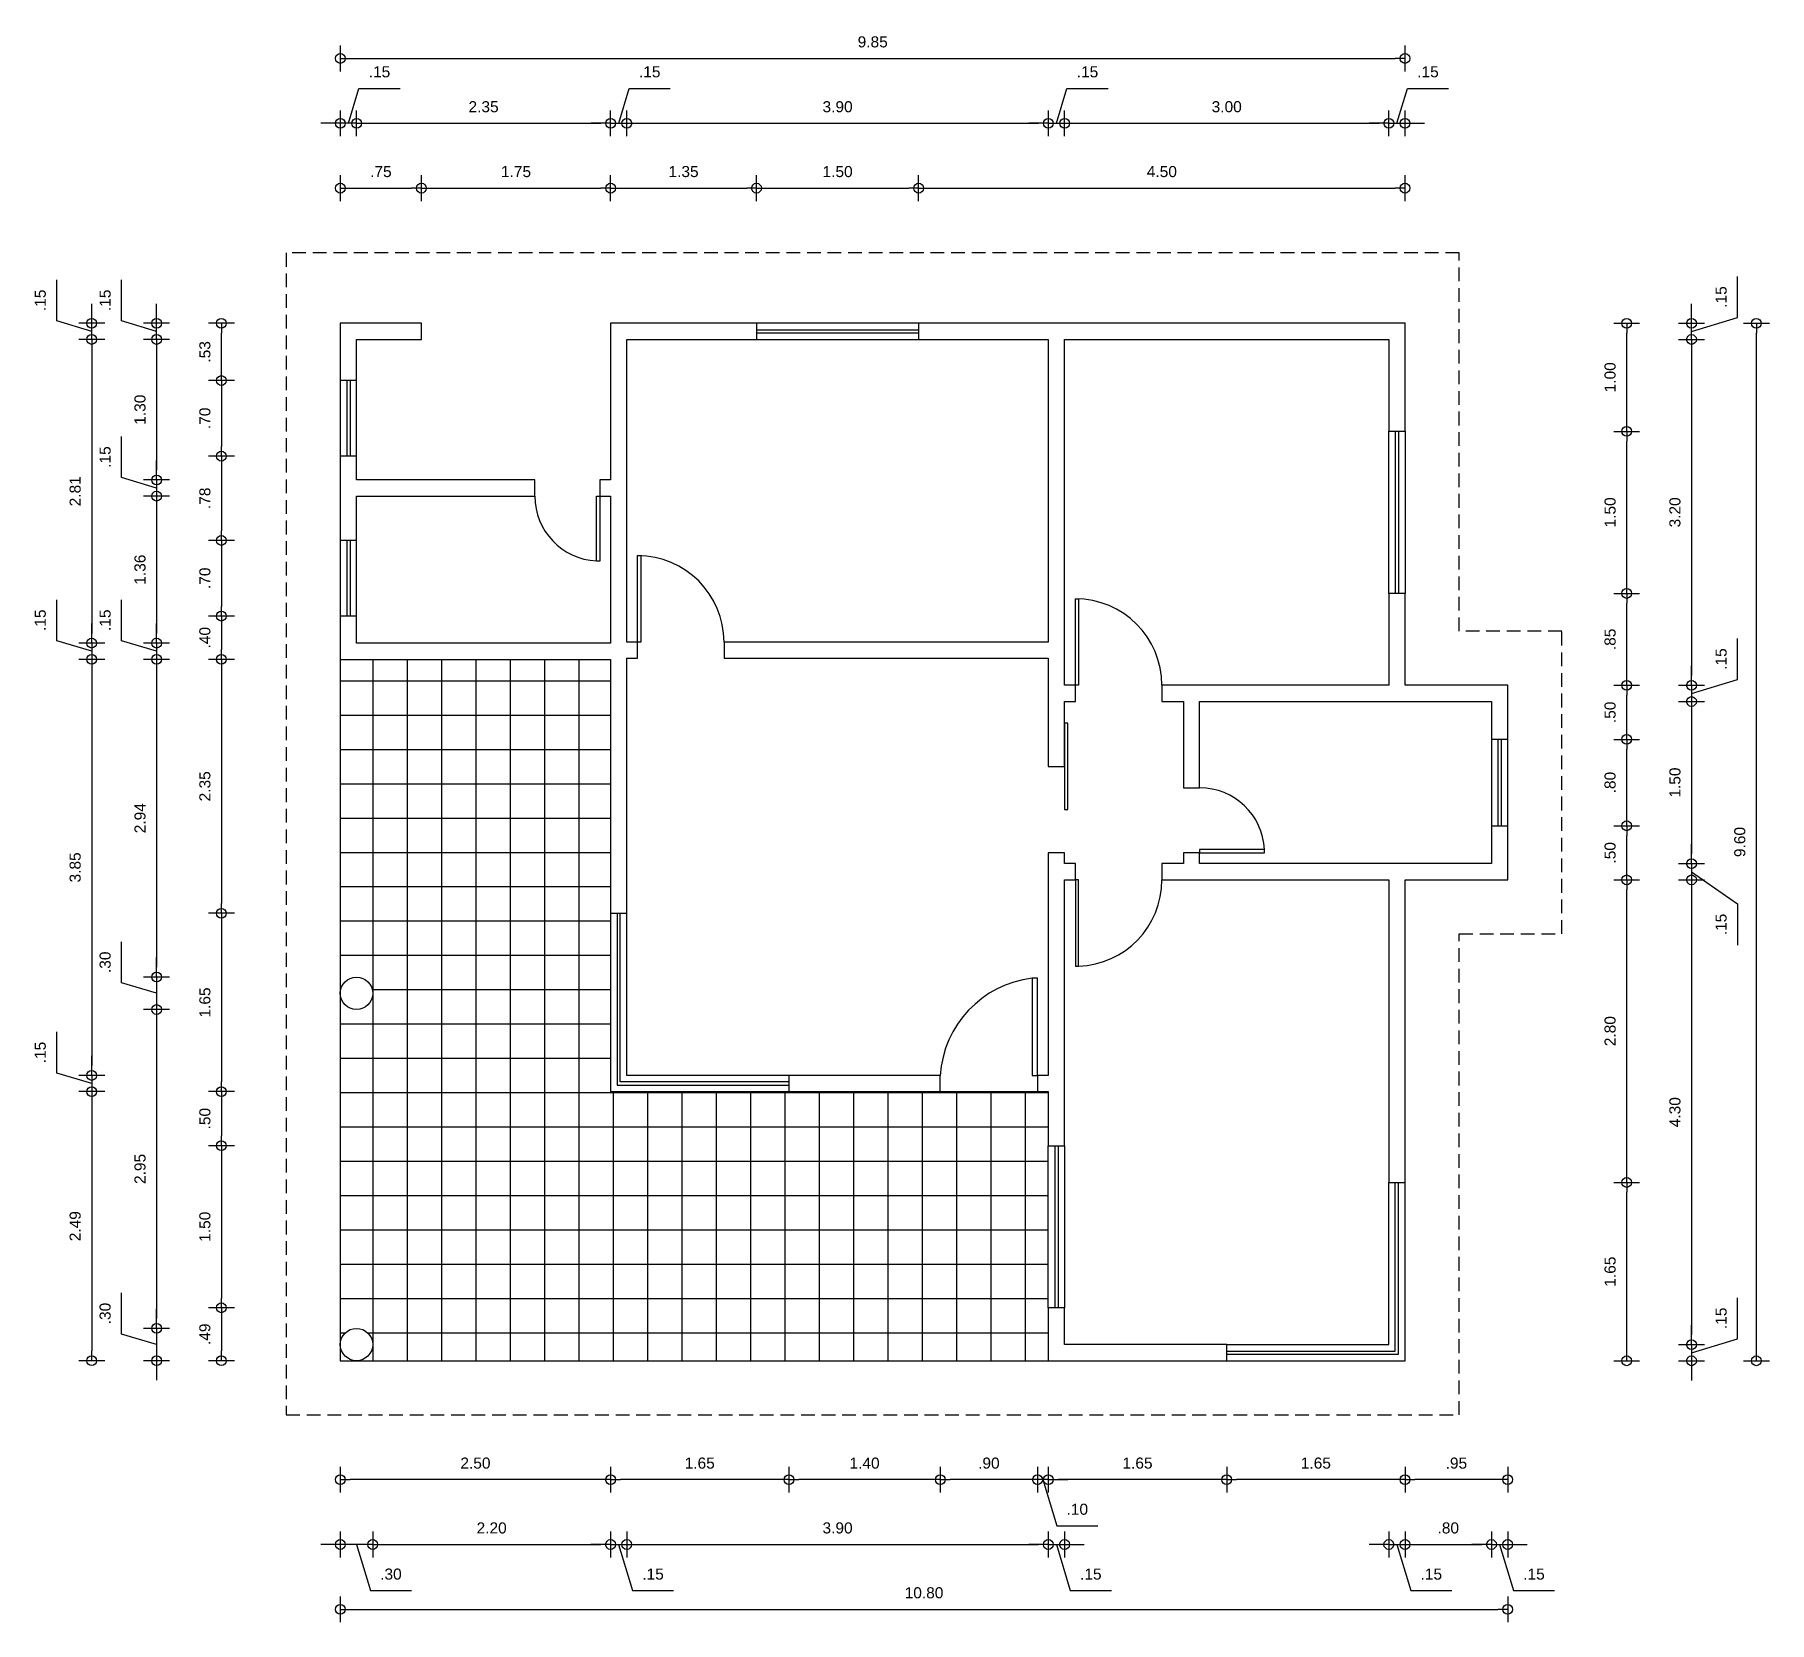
# Model space of a CAD drawing. Header units: millimetres. Extents: x -910 to 15138, y -9982 to 4708.
import ezdxf

# ---------------------------------------------------------------- set-up
doc = ezdxf.new("R2010")
doc.units = ezdxf.units.MM
doc.header["$LTSCALE"] = 5
doc.linetypes.add('DASHEDX2', pattern=[38.1, 25.4, -12.7])
for name, color, linetype in [('coberta', 7, 'DASHEDX2'), ('coluna', 7, 'Continuous'), ('dimensoes', 7, 'Continuous'), ('janela alta', 7, 'Continuous'), ('janela baixa', 7, 'Continuous'), ('parede baixa', 7, 'Continuous'), ('paredes', 7, 'Continuous'), ('piso', 7, 'Continuous'), ('portas', 7, 'Continuous')]:
    doc.layers.add(name, color=color, linetype=linetype)
doc.styles.get("Standard").update_dxf_attribs({"font": 'Arial.ttf'})
doc.dimstyles.new('ISO-25', dxfattribs={"dimtxt": 102.5, "dimasz": 90.5, "dimexe": 120, "dimexo": 0.625, "dimgap": 100.625, "dimtad": 1, "dimlfac": 0.001, "dimzin": 4, "dimdsep": 46, "dimtxsty": 'Standard', "dimblk": 'ORIGIN', "dimblk1": 'ORIGIN', "dimblk2": 'ORIGIN', "dimcen": 2.5, "dimazin": 0, "dimtfac": 1, "dimtmove": 0, "dimatfit": 3, "dimldrblk": 'ORIGIN', "dimfxl": 120, "dimfxlon": 1, "dimarcsym": 0})

msp = doc.modelspace()

# ---------------------------------------------------------------- texts
at = {"layer": 'dimensoes', "char_height": 102.5, "attachment_point": 5, "rotation": 90}
for s, insert in [('.15', (-857.849, 2250.219)), ('.15', (-257.849, 2250.219)), ('.53', (665.038, 1773.233)), ('1.30', (65.038, 1238.233)), ('.70', (665.038, 1158.233)), ('.15', (-257.849, 800.219)), ('2.81', (-534.962, 483.233)), ('.78', (665.038, 418.233)), ('1.36', (65.038, -241.767)), ('.70', (665.038, -321.767)), ('.15', (-857.849, -709.781)), ('.15', (-257.849, -709.781)), ('.40', (665.038, -871.767)), ('2.35', (665.038, -2246.767)), ('2.94', (65.038, -2541.767)), ('3.85', (-534.962, -2996.767)), ('.30', (-257.849, -3874.781)), ('1.65', (665.038, -4246.767)), ('.15', (-857.849, -4709.781)), ('.50', (665.038, -5321.767)), ('2.95', (65.038, -5786.767)), ('2.49', (-534.962, -6316.767)), ('1.50', (665.038, -6321.767)), ('.30', (-257.849, -7124.781)), ('.49', (665.038, -7316.767))]:
    msp.add_mtext(s, dxfattribs=dict(at, insert=insert))
at = {"layer": 'dimensoes', "char_height": 102.5, "attachment_point": 5}
for s, insert in [('2.50', (3167.612, -8509.193)), ('1.65', (5242.612, -8509.193)), ('1.40', (6767.612, -8509.193)), ('.90', (7917.612, -8509.193)), ('1.65', (9292.612, -8509.193)), ('1.65', (10942.612, -8509.193)), ('.95', (12242.612, -8509.193)), ('.10', (8735.768, -8935.978)), ('2.20', (3317.612, -9109.193)), ('3.90', (6517.612, -9109.193)), ('.80', (12167.612, -9109.193)), ('.30', (2385.768, -9535.978)), ('.15', (4810.768, -9535.978)), ('.15', (8860.768, -9535.978)), ('.15', (12010.768, -9535.978)), ('.15', (12960.768, -9535.978)), ('10.80', (7317.612, -9709.193))]:
    msp.add_mtext(s, dxfattribs=dict(at, insert=insert))

# ---------------------------------------------------------------- blocks, each defined once
blk = doc.blocks.new('_Origin')
at = {"color": 0, "linetype": 'ByBlock', "lineweight": -2}
blk.add_line((0, 0), (-1, 0), dxfattribs=at)
blk.add_circle((0, 0), 0.5, dxfattribs=at)
blk = doc.blocks.new('*D17')
at = {"layer": 'Defpoints', "color": 0, "transparency": 16777216}
for p in [(11768, -5912), (13818, -5912), (11768, -7562)]:
    blk.add_point(p, dxfattribs=at)
at = {"layer": 'dimensoes', "color": 0, "lineweight": -2, "transparency": 16777216}
for p, q in [((13698, -5912), (13938, -5912)), ((13818, -7471), (13818, -6002)), ((13698, -7562), (13938, -7562))]:
    blk.add_line(p, q, dxfattribs=at)
at = {"layer": 'dimensoes', "color": 0, "lineweight": -2, "transparency": 16777216, "xscale": 90.5, "yscale": 90.5, "zscale": 90.5}
for p, rotation in [((13818, -5912), 90), ((13818, -7562), 270)]:
    blk.add_blockref('_Origin', p, dxfattribs=dict(at, rotation=rotation))
at = {"layer": 'dimensoes', "color": 0, "transparency": 16777216, "insert": (13665, -6737), "char_height": 102.5, "attachment_point": 5, "rotation": 90}
blk.add_mtext('1.65', dxfattribs=at)
blk = doc.blocks.new('*D18')
at = {"layer": 'Defpoints', "color": 0, "transparency": 16777216}
for p in [(12718, -3112), (13818, -3112), (11768, -5912)]:
    blk.add_point(p, dxfattribs=at)
at = {"layer": 'dimensoes', "color": 0, "lineweight": -2, "transparency": 16777216}
for p, q in [((13698, -3112), (13938, -3112)), ((13818, -5821), (13818, -3202)), ((13698, -5912), (13938, -5912))]:
    blk.add_line(p, q, dxfattribs=at)
at = {"layer": 'dimensoes', "color": 0, "lineweight": -2, "transparency": 16777216, "xscale": 90.5, "yscale": 90.5, "zscale": 90.5}
for p, rotation in [((13818, -3112), 90), ((13818, -5912), 270)]:
    blk.add_blockref('_Origin', p, dxfattribs=dict(at, rotation=rotation))
at = {"layer": 'dimensoes', "color": 0, "transparency": 16777216, "insert": (13665, -4512), "char_height": 102.5, "attachment_point": 5, "rotation": 90}
blk.add_mtext('2.80', dxfattribs=at)
blk = doc.blocks.new('*D19')
at = {"layer": 'Defpoints', "color": 0, "transparency": 16777216}
for p in [(12718, -2612), (13818, -2612), (12718, -3112)]:
    blk.add_point(p, dxfattribs=at)
at = {"layer": 'dimensoes', "color": 0, "lineweight": -2, "transparency": 16777216}
for p, q in [((13698, -2612), (13938, -2612)), ((13818, -3021), (13818, -2702)), ((13698, -3112), (13938, -3112))]:
    blk.add_line(p, q, dxfattribs=at)
at = {"layer": 'dimensoes', "color": 0, "lineweight": -2, "transparency": 16777216, "xscale": 90.5, "yscale": 90.5, "zscale": 90.5}
for p, rotation in [((13818, -2612), 90), ((13818, -3112), 270)]:
    blk.add_blockref('_Origin', p, dxfattribs=dict(at, rotation=rotation))
at = {"layer": 'dimensoes', "color": 0, "transparency": 16777216, "insert": (13665, -2862), "char_height": 102.5, "attachment_point": 5, "rotation": 90}
blk.add_mtext('.50', dxfattribs=at)
blk = doc.blocks.new('*D20')
at = {"layer": 'Defpoints', "color": 0, "transparency": 16777216}
for p in [(12718, -1812), (13818, -1812), (12718, -2612)]:
    blk.add_point(p, dxfattribs=at)
at = {"layer": 'dimensoes', "color": 0, "lineweight": -2, "transparency": 16777216}
for p, q in [((13698, -1812), (13938, -1812)), ((13818, -2521), (13818, -1902)), ((13698, -2612), (13938, -2612))]:
    blk.add_line(p, q, dxfattribs=at)
at = {"layer": 'dimensoes', "color": 0, "lineweight": -2, "transparency": 16777216, "xscale": 90.5, "yscale": 90.5, "zscale": 90.5}
for p, rotation in [((13818, -1812), 90), ((13818, -2612), 270)]:
    blk.add_blockref('_Origin', p, dxfattribs=dict(at, rotation=rotation))
at = {"layer": 'dimensoes', "color": 0, "transparency": 16777216, "insert": (13665, -2212), "char_height": 102.5, "attachment_point": 5, "rotation": 90}
blk.add_mtext('.80', dxfattribs=at)
blk = doc.blocks.new('*D21')
at = {"layer": 'Defpoints', "color": 0, "transparency": 16777216}
for p in [(12718, -1312), (13818, -1312), (12718, -1812)]:
    blk.add_point(p, dxfattribs=at)
at = {"layer": 'dimensoes', "color": 0, "lineweight": -2, "transparency": 16777216}
for p, q in [((13698, -1312), (13938, -1312)), ((13818, -1721), (13818, -1402)), ((13698, -1812), (13938, -1812))]:
    blk.add_line(p, q, dxfattribs=at)
at = {"layer": 'dimensoes', "color": 0, "lineweight": -2, "transparency": 16777216, "xscale": 90.5, "yscale": 90.5, "zscale": 90.5}
for p, rotation in [((13818, -1312), 90), ((13818, -1812), 270)]:
    blk.add_blockref('_Origin', p, dxfattribs=dict(at, rotation=rotation))
at = {"layer": 'dimensoes', "color": 0, "transparency": 16777216, "insert": (13665, -1562), "char_height": 102.5, "attachment_point": 5, "rotation": 90}
blk.add_mtext('.50', dxfattribs=at)
blk = doc.blocks.new('*D22')
at = {"layer": 'Defpoints', "color": 0, "transparency": 16777216}
for p in [(11768, -462), (13818, -462), (12718, -1312)]:
    blk.add_point(p, dxfattribs=at)
at = {"layer": 'dimensoes', "color": 0, "lineweight": -2, "transparency": 16777216}
for p, q in [((13698, -462), (13938, -462)), ((13818, -1221), (13818, -552)), ((13698, -1312), (13938, -1312))]:
    blk.add_line(p, q, dxfattribs=at)
at = {"layer": 'dimensoes', "color": 0, "lineweight": -2, "transparency": 16777216, "xscale": 90.5, "yscale": 90.5, "zscale": 90.5}
for p, rotation in [((13818, -462), 90), ((13818, -1312), 270)]:
    blk.add_blockref('_Origin', p, dxfattribs=dict(at, rotation=rotation))
at = {"layer": 'dimensoes', "color": 0, "transparency": 16777216, "insert": (13665, -887), "char_height": 102.5, "attachment_point": 5, "rotation": 90}
blk.add_mtext('.85', dxfattribs=at)
blk = doc.blocks.new('*D23')
at = {"layer": 'Defpoints', "color": 0, "transparency": 16777216}
for p in [(11768, 1038), (13818, 1038), (11768, -462)]:
    blk.add_point(p, dxfattribs=at)
at = {"layer": 'dimensoes', "color": 0, "lineweight": -2, "transparency": 16777216}
for p, q in [((13698, 1038), (13938, 1038)), ((13818, -371), (13818, 948)), ((13698, -462), (13938, -462))]:
    blk.add_line(p, q, dxfattribs=at)
at = {"layer": 'dimensoes', "color": 0, "lineweight": -2, "transparency": 16777216, "xscale": 90.5, "yscale": 90.5, "zscale": 90.5}
for p, rotation in [((13818, 1038), 90), ((13818, -462), 270)]:
    blk.add_blockref('_Origin', p, dxfattribs=dict(at, rotation=rotation))
at = {"layer": 'dimensoes', "color": 0, "transparency": 16777216, "insert": (13665, 288), "char_height": 102.5, "attachment_point": 5, "rotation": 90}
blk.add_mtext('1.50', dxfattribs=at)
blk = doc.blocks.new('*D24')
at = {"layer": 'Defpoints', "color": 0, "transparency": 16777216}
for p in [(11768, 2038), (13818, 2038), (11768, 1038)]:
    blk.add_point(p, dxfattribs=at)
at = {"layer": 'dimensoes', "color": 0, "lineweight": -2, "transparency": 16777216}
for p, q in [((13698, 2038), (13938, 2038)), ((13818, 1129), (13818, 1948)), ((13698, 1038), (13938, 1038))]:
    blk.add_line(p, q, dxfattribs=at)
at = {"layer": 'dimensoes', "color": 0, "lineweight": -2, "transparency": 16777216, "xscale": 90.5, "yscale": 90.5, "zscale": 90.5}
for p, rotation in [((13818, 2038), 90), ((13818, 1038), 270)]:
    blk.add_blockref('_Origin', p, dxfattribs=dict(at, rotation=rotation))
at = {"layer": 'dimensoes', "color": 0, "transparency": 16777216, "insert": (13665, 1538), "char_height": 102.5, "attachment_point": 5, "rotation": 90}
blk.add_mtext('1.00', dxfattribs=at)
blk = doc.blocks.new('*D25')
at = {"layer": 'Defpoints', "color": 0, "transparency": 16777216}
for p in [(11574, 2038), (15018, 2038), (11574, -7562)]:
    blk.add_point(p, dxfattribs=at)
at = {"layer": 'dimensoes', "color": 0, "lineweight": -2, "transparency": 16777216}
for p, q in [((14898, 2038), (15138, 2038)), ((15018, -7471), (15018, 1948)), ((14898, -7562), (15138, -7562))]:
    blk.add_line(p, q, dxfattribs=at)
at = {"layer": 'dimensoes', "color": 0, "lineweight": -2, "transparency": 16777216, "xscale": 90.5, "yscale": 90.5, "zscale": 90.5}
for p, rotation in [((15018, 2038), 90), ((15018, -7562), 270)]:
    blk.add_blockref('_Origin', p, dxfattribs=dict(at, rotation=rotation))
at = {"layer": 'dimensoes', "color": 0, "transparency": 16777216, "insert": (14865, -2762), "char_height": 102.5, "attachment_point": 5, "rotation": 90}
blk.add_mtext('9.60', dxfattribs=at)
blk = doc.blocks.new('*D26')
at = {"layer": 'Defpoints', "color": 0, "transparency": 16777216}
for p in [(11618, 1888), (11618, -1312), (14418, -1312)]:
    blk.add_point(p, dxfattribs=at)
at = {"layer": 'dimensoes', "color": 0, "lineweight": -2, "transparency": 16777216}
for p, q in [((14298, 1888), (14538, 1888)), ((14418, 1798), (14418, -1221)), ((14298, -1312), (14538, -1312))]:
    blk.add_line(p, q, dxfattribs=at)
at = {"layer": 'dimensoes', "color": 0, "lineweight": -2, "transparency": 16777216, "xscale": 90.5, "yscale": 90.5, "zscale": 90.5}
for p, rotation in [((14418, 1888), 90), ((14418, -1312), 270)]:
    blk.add_blockref('_Origin', p, dxfattribs=dict(at, rotation=rotation))
at = {"layer": 'dimensoes', "color": 0, "transparency": 16777216, "insert": (14265, 288), "char_height": 102.5, "attachment_point": 5, "rotation": 90}
blk.add_mtext('3.20', dxfattribs=at)
blk = doc.blocks.new('*D27')
at = {"layer": 'Defpoints', "color": 0, "transparency": 16777216}
for p in [(11618, -1312), (12568, -1462), (14418, -1462)]:
    blk.add_point(p, dxfattribs=at)
at = {"layer": 'dimensoes', "color": 0, "lineweight": -2, "transparency": 16777216}
for p, q in [((14844, -1259), (14844, -878)), ((14418, -1221), (14418, -1131)), ((14418, -1387), (14844, -1259)), ((14298, -1312), (14538, -1312)), ((14418, -1312), (14418, -1462)), ((14418, -1312), (14418, -1462)), ((14298, -1462), (14538, -1462)), ((14418, -1552), (14418, -1643))]:
    blk.add_line(p, q, dxfattribs=at)
at = {"layer": 'dimensoes', "color": 0, "lineweight": -2, "transparency": 16777216, "xscale": 90.5, "yscale": 90.5, "zscale": 90.5}
for p, rotation in [((14418, -1312), 270), ((14418, -1462), 90)]:
    blk.add_blockref('_Origin', p, dxfattribs=dict(at, rotation=rotation))
at = {"layer": 'dimensoes', "color": 0, "transparency": 16777216, "insert": (14692, -1069), "char_height": 102.5, "attachment_point": 5, "rotation": 90}
blk.add_mtext('.15', dxfattribs=at)
blk = doc.blocks.new('*D28')
at = {"layer": 'Defpoints', "color": 0, "transparency": 16777216}
for p in [(12568, -1462), (12568, -2962), (14418, -2962)]:
    blk.add_point(p, dxfattribs=at)
at = {"layer": 'dimensoes', "color": 0, "lineweight": -2, "transparency": 16777216}
for p, q in [((14298, -1462), (14538, -1462)), ((14418, -1552), (14418, -2871)), ((14298, -2962), (14538, -2962))]:
    blk.add_line(p, q, dxfattribs=at)
at = {"layer": 'dimensoes', "color": 0, "lineweight": -2, "transparency": 16777216, "xscale": 90.5, "yscale": 90.5, "zscale": 90.5}
for p, rotation in [((14418, -1462), 90), ((14418, -2962), 270)]:
    blk.add_blockref('_Origin', p, dxfattribs=dict(at, rotation=rotation))
at = {"layer": 'dimensoes', "color": 0, "transparency": 16777216, "insert": (14265, -2212), "char_height": 102.5, "attachment_point": 5, "rotation": 90}
blk.add_mtext('1.50', dxfattribs=at)
blk = doc.blocks.new('*D29')
at = {"layer": 'Defpoints', "color": 0, "transparency": 16777216}
for p in [(12568, -2962), (12718, -3112), (14418, -3112)]:
    blk.add_point(p, dxfattribs=at)
at = {"layer": 'dimensoes', "color": 0, "lineweight": -2, "transparency": 16777216}
for p, q in [((14418, -2871), (14418, -2781)), ((14298, -2962), (14538, -2962)), ((14418, -2962), (14418, -3112)), ((14418, -2962), (14418, -3112)), ((14418, -3037), (14844, -3335)), ((14298, -3112), (14538, -3112)), ((14418, -3202), (14418, -3293)), ((14844, -3335), (14844, -3715))]:
    blk.add_line(p, q, dxfattribs=at)
at = {"layer": 'dimensoes', "color": 0, "lineweight": -2, "transparency": 16777216, "xscale": 90.5, "yscale": 90.5, "zscale": 90.5}
for p, rotation in [((14418, -2962), 270), ((14418, -3112), 90)]:
    blk.add_blockref('_Origin', p, dxfattribs=dict(at, rotation=rotation))
at = {"layer": 'dimensoes', "color": 0, "transparency": 16777216, "insert": (14692, -3525), "char_height": 102.5, "attachment_point": 5, "rotation": 90}
blk.add_mtext('.15', dxfattribs=at)
blk = doc.blocks.new('*D30')
at = {"layer": 'Defpoints', "color": 0, "transparency": 16777216}
for p in [(12718, -3112), (11618, -7412), (14418, -7412)]:
    blk.add_point(p, dxfattribs=at)
at = {"layer": 'dimensoes', "color": 0, "lineweight": -2, "transparency": 16777216}
for p, q in [((14298, -3112), (14538, -3112)), ((14418, -3202), (14418, -7321)), ((14298, -7412), (14538, -7412))]:
    blk.add_line(p, q, dxfattribs=at)
at = {"layer": 'dimensoes', "color": 0, "lineweight": -2, "transparency": 16777216, "xscale": 90.5, "yscale": 90.5, "zscale": 90.5}
for p, rotation in [((14418, -3112), 90), ((14418, -7412), 270)]:
    blk.add_blockref('_Origin', p, dxfattribs=dict(at, rotation=rotation))
at = {"layer": 'dimensoes', "color": 0, "transparency": 16777216, "insert": (14265, -5262), "char_height": 102.5, "attachment_point": 5, "rotation": 90}
blk.add_mtext('4.30', dxfattribs=at)
blk = doc.blocks.new('*D31')
at = {"layer": 'Defpoints', "color": 0, "transparency": 16777216}
for p in [(11618, -7412), (11768, -7562), (14418, -7562)]:
    blk.add_point(p, dxfattribs=at)
at = {"layer": 'dimensoes', "color": 0, "lineweight": -2, "transparency": 16777216}
for p, q in [((14844, -7359), (14844, -6978)), ((14418, -7321), (14418, -7231)), ((14418, -7487), (14844, -7359)), ((14298, -7412), (14538, -7412)), ((14418, -7412), (14418, -7562)), ((14418, -7412), (14418, -7562)), ((14298, -7562), (14538, -7562)), ((14418, -7652), (14418, -7743))]:
    blk.add_line(p, q, dxfattribs=at)
at = {"layer": 'dimensoes', "color": 0, "lineweight": -2, "transparency": 16777216, "xscale": 90.5, "yscale": 90.5, "zscale": 90.5}
for p, rotation in [((14418, -7412), 270), ((14418, -7562), 90)]:
    blk.add_blockref('_Origin', p, dxfattribs=dict(at, rotation=rotation))
at = {"layer": 'dimensoes', "color": 0, "transparency": 16777216, "insert": (14692, -7169), "char_height": 102.5, "attachment_point": 5, "rotation": 90}
blk.add_mtext('.15', dxfattribs=at)
blk = doc.blocks.new('*D32')
at = {"layer": 'Defpoints', "color": 0, "transparency": 16777216}
for p in [(11768, 2038), (14418, 2038), (11618, 1888)]:
    blk.add_point(p, dxfattribs=at)
at = {"layer": 'dimensoes', "color": 0, "lineweight": -2, "transparency": 16777216}
for p, q in [((14844, 2091), (14844, 2472)), ((14418, 2129), (14418, 2219)), ((14418, 1963), (14844, 2091)), ((14298, 2038), (14538, 2038)), ((14418, 1888), (14418, 2038)), ((14418, 1888), (14418, 2038)), ((14298, 1888), (14538, 1888)), ((14418, 1798), (14418, 1707))]:
    blk.add_line(p, q, dxfattribs=at)
at = {"layer": 'dimensoes', "color": 0, "lineweight": -2, "transparency": 16777216, "xscale": 90.5, "yscale": 90.5, "zscale": 90.5}
for p, rotation in [((14418, 2038), 270), ((14418, 1888), 90)]:
    blk.add_blockref('_Origin', p, dxfattribs=dict(at, rotation=rotation))
at = {"layer": 'dimensoes', "color": 0, "transparency": 16777216, "insert": (14692, 2281), "char_height": 102.5, "attachment_point": 5, "rotation": 90}
blk.add_mtext('.15', dxfattribs=at)
blk = doc.blocks.new('*D33')
at = {"layer": 'Defpoints', "color": 0, "transparency": 16777216}
for p in [(11768, 4488), (1918, 2038), (11768, 2038)]:
    blk.add_point(p, dxfattribs=at)
at = {"layer": 'dimensoes', "color": 0, "lineweight": -2, "transparency": 16777216}
for p, q in [((1918, 4368), (1918, 4608)), ((11768, 4368), (11768, 4608)), ((2008, 4488), (11677, 4488))]:
    blk.add_line(p, q, dxfattribs=at)
at = {"layer": 'dimensoes', "color": 0, "lineweight": -2, "transparency": 16777216, "xscale": 90.5, "yscale": 90.5, "zscale": 90.5, "rotation": 180}
blk.add_blockref('_Origin', (1918, 4488), dxfattribs=at)
at = {"layer": 'dimensoes', "color": 0, "lineweight": -2, "transparency": 16777216, "xscale": 90.5, "yscale": 90.5, "zscale": 90.5}
blk.add_blockref('_Origin', (11768, 4488), dxfattribs=at)
at = {"layer": 'dimensoes', "color": 0, "transparency": 16777216, "insert": (6843, 4641), "char_height": 102.5, "attachment_point": 5}
blk.add_mtext('9.85', dxfattribs=at)
blk = doc.blocks.new('*D34')
at = {"layer": 'Defpoints', "color": 0, "transparency": 16777216}
for p in [(4418, 3888), (2068, 1888), (4418, 588)]:
    blk.add_point(p, dxfattribs=at)
at = {"layer": 'dimensoes', "color": 0, "lineweight": -2, "transparency": 16777216}
for p, q in [((2068, 3768), (2068, 4008)), ((2158, 3888), (4327, 3888)), ((4418, 3768), (4418, 4008))]:
    blk.add_line(p, q, dxfattribs=at)
at = {"layer": 'dimensoes', "color": 0, "lineweight": -2, "transparency": 16777216, "xscale": 90.5, "yscale": 90.5, "zscale": 90.5, "rotation": 180}
blk.add_blockref('_Origin', (2068, 3888), dxfattribs=at)
at = {"layer": 'dimensoes', "color": 0, "lineweight": -2, "transparency": 16777216, "xscale": 90.5, "yscale": 90.5, "zscale": 90.5}
blk.add_blockref('_Origin', (4418, 3888), dxfattribs=at)
at = {"layer": 'dimensoes', "color": 0, "transparency": 16777216, "insert": (3243, 4041), "char_height": 102.5, "attachment_point": 5}
blk.add_mtext('2.35', dxfattribs=at)
blk = doc.blocks.new('*D35')
at = {"layer": 'Defpoints', "color": 0, "transparency": 16777216}
for p in [(4568, 3888), (4418, 2038), (4568, 1888)]:
    blk.add_point(p, dxfattribs=at)
at = {"layer": 'dimensoes', "color": 0, "lineweight": -2, "transparency": 16777216}
for p, q in [((4493, 3888), (4589, 4211)), ((4589, 4211), (4970, 4211)), ((4327, 3888), (4237, 3888)), ((4418, 3768), (4418, 4008)), ((4418, 3888), (4568, 3888)), ((4418, 3888), (4568, 3888)), ((4568, 3768), (4568, 4008)), ((4658, 3888), (4749, 3888))]:
    blk.add_line(p, q, dxfattribs=at)
at = {"layer": 'dimensoes', "color": 0, "lineweight": -2, "transparency": 16777216, "xscale": 90.5, "yscale": 90.5, "zscale": 90.5}
blk.add_blockref('_Origin', (4418, 3888), dxfattribs=at)
at = {"layer": 'dimensoes', "color": 0, "lineweight": -2, "transparency": 16777216, "xscale": 90.5, "yscale": 90.5, "zscale": 90.5, "rotation": 180}
blk.add_blockref('_Origin', (4568, 3888), dxfattribs=at)
at = {"layer": 'dimensoes', "color": 0, "transparency": 16777216, "insert": (4780, 4364), "char_height": 102.5, "attachment_point": 5}
blk.add_mtext('.15', dxfattribs=at)
blk = doc.blocks.new('*D36')
at = {"layer": 'Defpoints', "color": 0, "transparency": 16777216}
for p in [(8468, 3888), (4568, 1888), (8468, 1888)]:
    blk.add_point(p, dxfattribs=at)
at = {"layer": 'dimensoes', "color": 0, "lineweight": -2, "transparency": 16777216}
for p, q in [((4568, 3768), (4568, 4008)), ((4658, 3888), (8377, 3888)), ((8468, 3768), (8468, 4008))]:
    blk.add_line(p, q, dxfattribs=at)
at = {"layer": 'dimensoes', "color": 0, "lineweight": -2, "transparency": 16777216, "xscale": 90.5, "yscale": 90.5, "zscale": 90.5, "rotation": 180}
blk.add_blockref('_Origin', (4568, 3888), dxfattribs=at)
at = {"layer": 'dimensoes', "color": 0, "lineweight": -2, "transparency": 16777216, "xscale": 90.5, "yscale": 90.5, "zscale": 90.5}
blk.add_blockref('_Origin', (8468, 3888), dxfattribs=at)
at = {"layer": 'dimensoes', "color": 0, "transparency": 16777216, "insert": (6518, 4041), "char_height": 102.5, "attachment_point": 5}
blk.add_mtext('3.90', dxfattribs=at)
blk = doc.blocks.new('*D37')
at = {"layer": 'Defpoints', "color": 0, "transparency": 16777216}
for p in [(8618, 3888), (8468, 1888), (8618, 1888)]:
    blk.add_point(p, dxfattribs=at)
at = {"layer": 'dimensoes', "color": 0, "lineweight": -2, "transparency": 16777216}
for p, q in [((8543, 3888), (8639, 4211)), ((8639, 4211), (9020, 4211)), ((8377, 3888), (8287, 3888)), ((8468, 3768), (8468, 4008)), ((8468, 3888), (8618, 3888)), ((8468, 3888), (8618, 3888)), ((8618, 3768), (8618, 4008)), ((8708, 3888), (8799, 3888))]:
    blk.add_line(p, q, dxfattribs=at)
at = {"layer": 'dimensoes', "color": 0, "lineweight": -2, "transparency": 16777216, "xscale": 90.5, "yscale": 90.5, "zscale": 90.5}
blk.add_blockref('_Origin', (8468, 3888), dxfattribs=at)
at = {"layer": 'dimensoes', "color": 0, "lineweight": -2, "transparency": 16777216, "xscale": 90.5, "yscale": 90.5, "zscale": 90.5, "rotation": 180}
blk.add_blockref('_Origin', (8618, 3888), dxfattribs=at)
at = {"layer": 'dimensoes', "color": 0, "transparency": 16777216, "insert": (8830, 4364), "char_height": 102.5, "attachment_point": 5}
blk.add_mtext('.15', dxfattribs=at)
blk = doc.blocks.new('*D38')
at = {"layer": 'Defpoints', "color": 0, "transparency": 16777216}
for p in [(11618, 3888), (8618, 1888), (11618, 1888)]:
    blk.add_point(p, dxfattribs=at)
at = {"layer": 'dimensoes', "color": 0, "lineweight": -2, "transparency": 16777216}
for p, q in [((8618, 3768), (8618, 4008)), ((8708, 3888), (11527, 3888)), ((11618, 3768), (11618, 4008))]:
    blk.add_line(p, q, dxfattribs=at)
at = {"layer": 'dimensoes', "color": 0, "lineweight": -2, "transparency": 16777216, "xscale": 90.5, "yscale": 90.5, "zscale": 90.5, "rotation": 180}
blk.add_blockref('_Origin', (8618, 3888), dxfattribs=at)
at = {"layer": 'dimensoes', "color": 0, "lineweight": -2, "transparency": 16777216, "xscale": 90.5, "yscale": 90.5, "zscale": 90.5}
blk.add_blockref('_Origin', (11618, 3888), dxfattribs=at)
at = {"layer": 'dimensoes', "color": 0, "transparency": 16777216, "insert": (10118, 4041), "char_height": 102.5, "attachment_point": 5}
blk.add_mtext('3.00', dxfattribs=at)
blk = doc.blocks.new('*D39')
at = {"layer": 'Defpoints', "color": 0, "transparency": 16777216}
for p in [(11768, 3888), (11768, 2038), (11618, 1888)]:
    blk.add_point(p, dxfattribs=at)
at = {"layer": 'dimensoes', "color": 0, "lineweight": -2, "transparency": 16777216}
for p, q in [((11693, 3888), (11789, 4211)), ((11789, 4211), (12170, 4211)), ((11527, 3888), (11437, 3888)), ((11618, 3768), (11618, 4008)), ((11618, 3888), (11768, 3888)), ((11618, 3888), (11768, 3888)), ((11768, 3768), (11768, 4008)), ((11858, 3888), (11949, 3888))]:
    blk.add_line(p, q, dxfattribs=at)
at = {"layer": 'dimensoes', "color": 0, "lineweight": -2, "transparency": 16777216, "xscale": 90.5, "yscale": 90.5, "zscale": 90.5}
blk.add_blockref('_Origin', (11618, 3888), dxfattribs=at)
at = {"layer": 'dimensoes', "color": 0, "lineweight": -2, "transparency": 16777216, "xscale": 90.5, "yscale": 90.5, "zscale": 90.5, "rotation": 180}
blk.add_blockref('_Origin', (11768, 3888), dxfattribs=at)
at = {"layer": 'dimensoes', "color": 0, "transparency": 16777216, "insert": (11980, 4364), "char_height": 102.5, "attachment_point": 5}
blk.add_mtext('.15', dxfattribs=at)
blk = doc.blocks.new('*D40')
at = {"layer": 'Defpoints', "color": 0, "transparency": 16777216}
for p in [(1918, 3888), (1918, 2038), (2068, 1888)]:
    blk.add_point(p, dxfattribs=at)
at = {"layer": 'dimensoes', "color": 0, "lineweight": -2, "transparency": 16777216}
for p, q in [((1993, 3888), (2089, 4211)), ((2089, 4211), (2470, 4211)), ((1827, 3888), (1737, 3888)), ((1918, 3768), (1918, 4008)), ((2068, 3888), (1918, 3888)), ((2068, 3888), (1918, 3888)), ((2068, 3768), (2068, 4008)), ((2158, 3888), (2249, 3888))]:
    blk.add_line(p, q, dxfattribs=at)
at = {"layer": 'dimensoes', "color": 0, "lineweight": -2, "transparency": 16777216, "xscale": 90.5, "yscale": 90.5, "zscale": 90.5}
blk.add_blockref('_Origin', (1918, 3888), dxfattribs=at)
at = {"layer": 'dimensoes', "color": 0, "lineweight": -2, "transparency": 16777216, "xscale": 90.5, "yscale": 90.5, "zscale": 90.5, "rotation": 180}
blk.add_blockref('_Origin', (2068, 3888), dxfattribs=at)
at = {"layer": 'dimensoes', "color": 0, "transparency": 16777216, "insert": (2280, 4364), "char_height": 102.5, "attachment_point": 5}
blk.add_mtext('.15', dxfattribs=at)
blk = doc.blocks.new('*D41')
at = {"layer": 'Defpoints', "color": 0, "transparency": 16777216}
for p in [(2668, 3288), (1918, 2038), (2668, 2038)]:
    blk.add_point(p, dxfattribs=at)
at = {"layer": 'dimensoes', "color": 0, "lineweight": -2, "transparency": 16777216}
for p, q in [((1918, 3168), (1918, 3408)), ((2668, 3168), (2668, 3408)), ((2008, 3288), (2577, 3288))]:
    blk.add_line(p, q, dxfattribs=at)
at = {"layer": 'dimensoes', "color": 0, "lineweight": -2, "transparency": 16777216, "xscale": 90.5, "yscale": 90.5, "zscale": 90.5, "rotation": 180}
blk.add_blockref('_Origin', (1918, 3288), dxfattribs=at)
at = {"layer": 'dimensoes', "color": 0, "lineweight": -2, "transparency": 16777216, "xscale": 90.5, "yscale": 90.5, "zscale": 90.5}
blk.add_blockref('_Origin', (2668, 3288), dxfattribs=at)
at = {"layer": 'dimensoes', "color": 0, "transparency": 16777216, "insert": (2293, 3441), "char_height": 102.5, "attachment_point": 5}
blk.add_mtext('.75', dxfattribs=at)
blk = doc.blocks.new('*D42')
at = {"layer": 'Defpoints', "color": 0, "transparency": 16777216}
for p in [(4418, 3288), (2668, 2038), (4418, 2038)]:
    blk.add_point(p, dxfattribs=at)
at = {"layer": 'dimensoes', "color": 0, "lineweight": -2, "transparency": 16777216}
for p, q in [((2668, 3168), (2668, 3408)), ((4418, 3168), (4418, 3408)), ((2758, 3288), (4327, 3288))]:
    blk.add_line(p, q, dxfattribs=at)
at = {"layer": 'dimensoes', "color": 0, "lineweight": -2, "transparency": 16777216, "xscale": 90.5, "yscale": 90.5, "zscale": 90.5, "rotation": 180}
blk.add_blockref('_Origin', (2668, 3288), dxfattribs=at)
at = {"layer": 'dimensoes', "color": 0, "lineweight": -2, "transparency": 16777216, "xscale": 90.5, "yscale": 90.5, "zscale": 90.5}
blk.add_blockref('_Origin', (4418, 3288), dxfattribs=at)
at = {"layer": 'dimensoes', "color": 0, "transparency": 16777216, "insert": (3543, 3441), "char_height": 102.5, "attachment_point": 5}
blk.add_mtext('1.75', dxfattribs=at)
blk = doc.blocks.new('*D43')
at = {"layer": 'Defpoints', "color": 0, "transparency": 16777216}
for p in [(5768, 3288), (4418, 2038), (5768, 2038)]:
    blk.add_point(p, dxfattribs=at)
at = {"layer": 'dimensoes', "color": 0, "lineweight": -2, "transparency": 16777216}
for p, q in [((4418, 3168), (4418, 3408)), ((5768, 3168), (5768, 3408)), ((4508, 3288), (5677, 3288))]:
    blk.add_line(p, q, dxfattribs=at)
at = {"layer": 'dimensoes', "color": 0, "lineweight": -2, "transparency": 16777216, "xscale": 90.5, "yscale": 90.5, "zscale": 90.5, "rotation": 180}
blk.add_blockref('_Origin', (4418, 3288), dxfattribs=at)
at = {"layer": 'dimensoes', "color": 0, "lineweight": -2, "transparency": 16777216, "xscale": 90.5, "yscale": 90.5, "zscale": 90.5}
blk.add_blockref('_Origin', (5768, 3288), dxfattribs=at)
at = {"layer": 'dimensoes', "color": 0, "transparency": 16777216, "insert": (5093, 3441), "char_height": 102.5, "attachment_point": 5}
blk.add_mtext('1.35', dxfattribs=at)
blk = doc.blocks.new('*D44')
at = {"layer": 'Defpoints', "color": 0, "transparency": 16777216}
for p in [(7268, 3288), (5768, 2038), (7268, 2038)]:
    blk.add_point(p, dxfattribs=at)
at = {"layer": 'dimensoes', "color": 0, "lineweight": -2, "transparency": 16777216}
for p, q in [((5768, 3168), (5768, 3408)), ((7268, 3168), (7268, 3408)), ((5858, 3288), (7177, 3288))]:
    blk.add_line(p, q, dxfattribs=at)
at = {"layer": 'dimensoes', "color": 0, "lineweight": -2, "transparency": 16777216, "xscale": 90.5, "yscale": 90.5, "zscale": 90.5, "rotation": 180}
blk.add_blockref('_Origin', (5768, 3288), dxfattribs=at)
at = {"layer": 'dimensoes', "color": 0, "lineweight": -2, "transparency": 16777216, "xscale": 90.5, "yscale": 90.5, "zscale": 90.5}
blk.add_blockref('_Origin', (7268, 3288), dxfattribs=at)
at = {"layer": 'dimensoes', "color": 0, "transparency": 16777216, "insert": (6518, 3441), "char_height": 102.5, "attachment_point": 5}
blk.add_mtext('1.50', dxfattribs=at)
blk = doc.blocks.new('*D45')
at = {"layer": 'Defpoints', "color": 0, "transparency": 16777216}
for p in [(11768, 3288), (7268, 2038), (11768, 2038)]:
    blk.add_point(p, dxfattribs=at)
at = {"layer": 'dimensoes', "color": 0, "lineweight": -2, "transparency": 16777216}
for p, q in [((7268, 3168), (7268, 3408)), ((11768, 3168), (11768, 3408)), ((7358, 3288), (11677, 3288))]:
    blk.add_line(p, q, dxfattribs=at)
at = {"layer": 'dimensoes', "color": 0, "lineweight": -2, "transparency": 16777216, "xscale": 90.5, "yscale": 90.5, "zscale": 90.5, "rotation": 180}
blk.add_blockref('_Origin', (7268, 3288), dxfattribs=at)
at = {"layer": 'dimensoes', "color": 0, "lineweight": -2, "transparency": 16777216, "xscale": 90.5, "yscale": 90.5, "zscale": 90.5}
blk.add_blockref('_Origin', (11768, 3288), dxfattribs=at)
at = {"layer": 'dimensoes', "color": 0, "transparency": 16777216, "insert": (9518, 3441), "char_height": 102.5, "attachment_point": 5}
blk.add_mtext('4.50', dxfattribs=at)

# ---------------------------------------------------------------- dimensions: what is measured, and where the dimension line sits
at = {"layer": 'dimensoes'}
for base, p1, p2, picture, middle in [((11767.612, 4488.233), (1917.612, 2038.233), (11767.612, 2038.233), '*D33', (6842.612, 4640.807)), ((4417.612, 3888.233), (2067.612, 1888.233), (4417.612, 588.233), '*D34', (3242.612, 4040.807)), ((2667.612, 3288.233), (1917.612, 2038.233), (2667.612, 2038.233), '*D41', (2292.612, 3440.807))]:
    dim = msp.add_linear_dim(base=base, p1=p1, p2=p2, dimstyle='ISO-25', dxfattribs=at)
    dim.commit()
    dim.dimension.update_dxf_attribs({"geometry": picture, "text_midpoint": middle})
for base, p1, p2, picture, middle in [((1917.612, 3888.233), (2067.612, 1888.233), (1917.612, 2038.233), '*D40', (2190.103, 4363.694)), ((4567.612, 3888.233), (4417.612, 2038.233), (4567.612, 1888.233), '*D35', (4690.103, 4363.694)), ((8617.612, 3888.233), (8467.612, 1888.233), (8617.612, 1888.233), '*D37', (8740.103, 4363.694)), ((11767.612, 3888.233), (11617.612, 1888.233), (11767.612, 2038.233), '*D39', (11890.103, 4363.694)), ((8467.612, 3888.233), (4567.612, 1888.233), (8467.612, 1888.233), '*D36', (6517.612, 4040.807)), ((11617.612, 3888.233), (8617.612, 1888.233), (11617.612, 1888.233), '*D38', (10117.612, 4040.807)), ((4417.612, 3288.233), (2667.612, 2038.233), (4417.612, 2038.233), '*D42', (3542.612, 3440.807)), ((5767.612, 3288.233), (4417.612, 2038.233), (5767.612, 2038.233), '*D43', (5092.612, 3440.807)), ((7267.612, 3288.233), (5767.612, 2038.233), (7267.612, 2038.233), '*D44', (6517.612, 3440.807)), ((11767.612, 3288.233), (7267.612, 2038.233), (11767.612, 2038.233), '*D45', (9517.612, 3440.807))]:
    dim = msp.add_linear_dim(base=base, p1=p1, p2=p2, dimstyle='ISO-25', override={"dimtmove": 1}, dxfattribs=at)
    dim.commit()
    dim.dimension.update_dxf_attribs({"geometry": picture, "text_midpoint": middle})
for base, p1, p2, picture, middle in [((14417.612, 2038.233), (11617.612, 1888.233), (11767.612, 2038.233), '*D32', (14691.823, 2191.894)), ((13817.612, 2038.233), (11767.612, 1038.233), (11767.612, 2038.233), '*D24', (13665.038, 1538.233)), ((13817.612, 1038.233), (11767.612, -461.767), (11767.612, 1038.233), '*D23', (13665.038, 288.233)), ((13817.612, -461.767), (12717.612, -1311.767), (11767.612, -461.767), '*D22', (13665.038, -886.767)), ((14417.612, -1461.767), (11617.612, -1311.767), (12567.612, -1461.767), '*D27', (14691.823, -1158.106)), ((13817.612, -1311.767), (12717.612, -1811.767), (12717.612, -1311.767), '*D21', (13665.038, -1561.767)), ((14417.612, -2961.767), (12567.612, -1461.767), (12567.612, -2961.767), '*D28', (14265.038, -2211.767)), ((13817.612, -1811.767), (12717.612, -2611.767), (12717.612, -1811.767), '*D20', (13665.038, -2211.767)), ((13817.612, -2611.767), (12717.612, -3111.767), (12717.612, -2611.767), '*D19', (13665.038, -2861.767)), ((14417.612, -7411.767), (12717.612, -3111.767), (11617.612, -7411.767), '*D30', (14265.038, -5261.767)), ((13817.612, -3111.767), (11767.612, -5911.767), (12717.612, -3111.767), '*D18', (13665.038, -4511.767)), ((14417.612, -7561.767), (11617.612, -7411.767), (11767.612, -7561.767), '*D31', (14691.823, -7258.106))]:
    dim = msp.add_linear_dim(base=base, p1=p1, p2=p2, angle=90, dimstyle='ISO-25', override={"dimtmove": 1}, dxfattribs=at)
    dim.commit()
    dim.dimension.update_dxf_attribs({"geometry": picture, "text_midpoint": middle})
for base, p1, p2, picture, middle in [((15017.612, 2038.233), (11573.947, -7561.767), (11573.947, 2038.233), '*D25', (14865.038, -2761.767)), ((14417.612, -1311.767), (11617.612, 1888.233), (11617.612, -1311.767), '*D26', (14265.038, 288.233)), ((13817.612, -5911.767), (11767.612, -7561.767), (11767.612, -5911.767), '*D17', (13665.038, -6736.767))]:
    dim = msp.add_linear_dim(base=base, p1=p1, p2=p2, angle=90, dimstyle='ISO-25', dxfattribs=at)
    dim.commit()
    dim.dimension.update_dxf_attribs({"geometry": picture, "text_midpoint": middle})
dim = msp.add_linear_dim(base=(14417.612, -3111.767), p1=(12567.612, -2961.767), p2=(12717.612, -3111.767), angle=90, dimstyle='ISO-25', override={"dimtmove": 1}, dxfattribs=at)
dim.commit()
dim.dimension.update_dxf_attribs({"geometry": '*D29', "text_midpoint": (14844.397, -3435.825), "dimtype": 160})

# ---------------------------------------------------------------- linework, layer by layer
at = {"layer": 'coberta'}
msp.add_lwpolyline([(1417.612, 2688.233), (1417.612, -8061.767), (12267.612, -8061.767), (12267.612, -3611.767), (13217.612, -3611.767), (13217.612, -811.767), (12267.612, -811.767), (12267.612, 2688.233)], close=True, dxfattribs=at)
at = {"layer": 'coluna'}
for centre in [(2067.612, -4161.767), (2067.612, -7411.767)]:
    msp.add_circle(centre, 150, dxfattribs=at)
at = {"layer": 'dimensoes'}
for p, q in [((-705.274, 2060.099), (-705.274, 2440.34)), ((-105.274, 2060.099), (-105.274, 2440.34)), ((-382.388, 2128.733), (-382.388, 2219.233)), ((217.612, 2128.733), (217.612, 2219.233)), ((-382.388, 1963.233), (-705.274, 2060.099)), ((-262.388, 2038.233), (-502.388, 2038.233)), ((-382.388, 1888.233), (-382.388, 2038.233)), ((-382.388, 1888.233), (-382.388, 2038.233)), ((217.612, 1963.233), (-105.274, 2060.099)), ((337.612, 2038.233), (97.612, 2038.233)), ((217.612, 1888.233), (217.612, 2038.233)), ((217.612, 1888.233), (217.612, 2038.233)), ((937.612, 2038.233), (697.612, 2038.233)), ((817.612, 1598.733), (817.612, 1947.733)), ((-262.388, 1888.233), (-502.388, 1888.233)), ((-262.388, 1888.233), (-502.388, 1888.233)), ((-382.388, 1797.733), (-382.388, 1707.233)), ((-382.388, 1797.733), (-382.388, -831.267)), ((337.612, 1888.233), (97.612, 1888.233)), ((337.612, 1888.233), (97.612, 1888.233)), ((217.612, 1797.733), (217.612, 1707.233)), ((217.612, 1797.733), (217.612, 678.733)), ((937.612, 1508.233), (697.612, 1508.233)), ((937.612, 1508.233), (697.612, 1508.233)), ((817.612, 1417.733), (817.612, 898.733)), ((-105.274, 610.099), (-105.274, 990.34)), ((937.612, 808.233), (697.612, 808.233)), ((937.612, 808.233), (697.612, 808.233)), ((217.612, 678.733), (217.612, 769.233)), ((817.612, 717.733), (817.612, 118.733)), ((217.612, 513.233), (-105.274, 610.099)), ((337.612, 588.233), (97.612, 588.233)), ((337.612, 588.233), (97.612, 588.233)), ((217.612, 588.233), (217.612, 438.233)), ((217.612, 588.233), (217.612, 438.233)), ((337.612, 438.233), (97.612, 438.233)), ((337.612, 438.233), (97.612, 438.233)), ((217.612, 347.733), (217.612, -831.267)), ((217.612, 347.733), (217.612, 257.233)), ((937.612, 28.233), (697.612, 28.233)), ((937.612, 28.233), (697.612, 28.233)), ((817.612, -62.267), (817.612, -581.267)), ((-705.274, -899.901), (-705.274, -519.66)), ((-105.274, -899.901), (-105.274, -519.66)), ((-382.388, -831.267), (-382.388, -740.767)), ((217.612, -831.267), (217.612, -740.767)), ((937.612, -671.767), (697.612, -671.767)), ((937.612, -671.767), (697.612, -671.767)), ((817.612, -762.267), (817.612, -981.267)), ((-382.388, -996.767), (-705.274, -899.901)), ((-262.388, -921.767), (-502.388, -921.767)), ((-262.388, -921.767), (-502.388, -921.767)), ((-382.388, -921.767), (-382.388, -1071.767)), ((-382.388, -921.767), (-382.388, -1071.767)), ((217.612, -996.767), (-105.274, -899.901)), ((337.612, -921.767), (97.612, -921.767)), ((337.612, -921.767), (97.612, -921.767)), ((217.612, -921.767), (217.612, -1071.767)), ((217.612, -921.767), (217.612, -1071.767)), ((-262.388, -1071.767), (-502.388, -1071.767)), ((-262.388, -1071.767), (-502.388, -1071.767)), ((337.612, -1071.767), (97.612, -1071.767)), ((337.612, -1071.767), (97.612, -1071.767)), ((937.612, -1071.767), (697.612, -1071.767)), ((937.612, -1071.767), (697.612, -1071.767)), ((-382.388, -1162.267), (-382.388, -4831.267)), ((-382.388, -1162.267), (-382.388, -1252.767)), ((217.612, -1162.267), (217.612, -3921.267)), ((217.612, -1162.267), (217.612, -1252.767)), ((817.612, -1162.267), (817.612, -3331.267)), ((937.612, -3421.767), (697.612, -3421.767)), ((937.612, -3421.767), (697.612, -3421.767)), ((817.612, -3512.267), (817.612, -4981.267)), ((-105.274, -4064.901), (-105.274, -3684.66)), ((217.612, -3921.267), (217.612, -3830.767)), ((337.612, -4011.767), (97.612, -4011.767)), ((337.612, -4011.767), (97.612, -4011.767)), ((217.612, -4011.767), (217.612, -4311.767)), ((217.612, -4011.767), (217.612, -4311.767)), ((217.612, -4161.767), (-105.274, -4064.901)), ((337.612, -4311.767), (97.612, -4311.767)), ((337.612, -4311.767), (97.612, -4311.767)), ((217.612, -4402.267), (217.612, -7171.267)), ((217.612, -4402.267), (217.612, -4492.767)), ((-705.274, -4899.901), (-705.274, -4519.66)), ((-382.388, -4831.267), (-382.388, -4740.767)), ((-382.388, -4996.767), (-705.274, -4899.901)), ((-262.388, -4921.767), (-502.388, -4921.767)), ((-262.388, -4921.767), (-502.388, -4921.767)), ((-382.388, -4921.767), (-382.388, -5071.767)), ((-382.388, -4921.767), (-382.388, -5071.767)), ((-262.388, -5071.767), (-502.388, -5071.767)), ((-262.388, -5071.767), (-502.388, -5071.767)), ((937.612, -5071.767), (697.612, -5071.767)), ((937.612, -5071.767), (697.612, -5071.767)), ((-382.388, -5162.267), (-382.388, -7471.267)), ((-382.388, -5162.267), (-382.388, -5252.767)), ((817.612, -5162.267), (817.612, -5481.267)), ((937.612, -5571.767), (697.612, -5571.767)), ((937.612, -5571.767), (697.612, -5571.767)), ((817.612, -5662.267), (817.612, -6981.267)), ((-105.274, -7314.901), (-105.274, -6934.66)), ((217.612, -7171.267), (217.612, -7080.767)), ((937.612, -7071.767), (697.612, -7071.767)), ((937.612, -7071.767), (697.612, -7071.767)), ((817.612, -7162.267), (817.612, -7471.267)), ((217.612, -7411.767), (-105.274, -7314.901)), ((337.612, -7261.767), (97.612, -7261.767)), ((337.612, -7261.767), (97.612, -7261.767)), ((217.612, -7261.767), (217.612, -7561.767)), ((217.612, -7261.767), (217.612, -7561.767)), ((-262.388, -7561.767), (-502.388, -7561.767)), ((337.612, -7561.767), (97.612, -7561.767)), ((217.612, -7652.267), (217.612, -7742.767)), ((937.612, -7561.767), (697.612, -7561.767)), ((1917.612, -8541.767), (1917.612, -8781.767)), ((4327.112, -8661.767), (2008.112, -8661.767)), ((4417.612, -8541.767), (4417.612, -8781.767)), ((4417.612, -8541.767), (4417.612, -8781.767)), ((5977.112, -8661.767), (4508.112, -8661.767)), ((6067.612, -8541.767), (6067.612, -8781.767)), ((6067.612, -8541.767), (6067.612, -8781.767)), ((7377.112, -8661.767), (6158.112, -8661.767)), ((7467.612, -8541.767), (7467.612, -8781.767)), ((7467.612, -8541.767), (7467.612, -8781.767)), ((8277.112, -8661.767), (7558.112, -8661.767)), ((8277.112, -8661.767), (8186.612, -8661.767)), ((8367.612, -8541.767), (8367.612, -8781.767)), ((8367.612, -8541.767), (8367.612, -8781.767)), ((8467.612, -8661.767), (8367.612, -8661.767)), ((8467.612, -8661.767), (8367.612, -8661.767)), ((8417.612, -8661.767), (8545.648, -9088.552)), ((8467.612, -8541.767), (8467.612, -8781.767)), ((8467.612, -8541.767), (8467.612, -8781.767)), ((8558.112, -8661.767), (8648.612, -8661.767)), ((10027.112, -8661.767), (8558.112, -8661.767)), ((10117.612, -8541.767), (10117.612, -8781.767)), ((10117.612, -8541.767), (10117.612, -8781.767)), ((11677.112, -8661.767), (10208.112, -8661.767)), ((11767.612, -8541.767), (11767.612, -8781.767)), ((11767.612, -8541.767), (11767.612, -8781.767)), ((12627.112, -8661.767), (11858.112, -8661.767)), ((12717.612, -8541.767), (12717.612, -8781.767)), ((1917.612, -9141.767), (1917.612, -9381.767)), ((2217.612, -9141.767), (2217.612, -9381.767)), ((2217.612, -9141.767), (2217.612, -9381.767)), ((4417.612, -9141.767), (4417.612, -9381.767)), ((4417.612, -9141.767), (4417.612, -9381.767)), ((4567.612, -9141.767), (4567.612, -9381.767)), ((4567.612, -9141.767), (4567.612, -9381.767)), ((8467.612, -9141.767), (8467.612, -9381.767)), ((8467.612, -9141.767), (8467.612, -9381.767)), ((8545.648, -9088.552), (8925.888, -9088.552)), ((8617.612, -9141.767), (8617.612, -9381.767)), ((11617.612, -9141.767), (11617.612, -9381.767)), ((11767.612, -9141.767), (11767.612, -9381.767)), ((11767.612, -9141.767), (11767.612, -9381.767)), ((12567.612, -9141.767), (12567.612, -9381.767)), ((12567.612, -9141.767), (12567.612, -9381.767)), ((12717.612, -9141.767), (12717.612, -9381.767)), ((1827.112, -9261.767), (1736.612, -9261.767)), ((2217.612, -9261.767), (1917.612, -9261.767)), ((2217.612, -9261.767), (1917.612, -9261.767)), ((2067.612, -9261.767), (2195.648, -9688.552)), ((2308.112, -9261.767), (2398.612, -9261.767)), ((2308.112, -9261.767), (4327.112, -9261.767)), ((4327.112, -9261.767), (4236.612, -9261.767)), ((4417.612, -9261.767), (4567.612, -9261.767)), ((4417.612, -9261.767), (4567.612, -9261.767)), ((4492.612, -9261.767), (4620.648, -9688.552)), ((4658.112, -9261.767), (4748.612, -9261.767)), ((4658.112, -9261.767), (8377.112, -9261.767)), ((8377.112, -9261.767), (8286.612, -9261.767)), ((8467.612, -9261.767), (8617.612, -9261.767)), ((8467.612, -9261.767), (8617.612, -9261.767)), ((8542.612, -9261.767), (8670.648, -9688.552)), ((8708.112, -9261.767), (8798.612, -9261.767)), ((11527.112, -9261.767), (11436.612, -9261.767)), ((11617.612, -9261.767), (11767.612, -9261.767)), ((11617.612, -9261.767), (11767.612, -9261.767)), ((11692.612, -9261.767), (11820.648, -9688.552)), ((11858.112, -9261.767), (12477.112, -9261.767)), ((11858.112, -9261.767), (11948.612, -9261.767)), ((12477.112, -9261.767), (12386.612, -9261.767)), ((12567.612, -9261.767), (12717.612, -9261.767)), ((12567.612, -9261.767), (12717.612, -9261.767)), ((12642.612, -9261.767), (12770.648, -9688.552)), ((12808.112, -9261.767), (12898.612, -9261.767)), ((1917.612, -9741.767), (1917.612, -9981.767)), ((2195.648, -9688.552), (2575.888, -9688.552)), ((4620.648, -9688.552), (5000.888, -9688.552)), ((8670.648, -9688.552), (9050.888, -9688.552)), ((11820.648, -9688.552), (12200.888, -9688.552)), ((12717.612, -9741.767), (12717.612, -9981.767)), ((12770.648, -9688.552), (13150.888, -9688.552)), ((2008.112, -9861.767), (12627.112, -9861.767))]:
    msp.add_line(p, q, dxfattribs=at)
at = {"layer": 'janela alta'}
for p, q in [((5767.612, 2038.233), (5767.612, 1888.233)), ((5767.612, 1978.233), (7267.612, 1978.233)), ((5767.612, 1948.233), (7267.612, 1948.233)), ((7267.612, 2038.233), (7267.612, 1888.233)), ((2067.612, 1508.233), (1917.612, 1508.233)), ((1977.612, 1508.233), (1977.612, 808.233)), ((2007.612, 1508.233), (2007.612, 808.233)), ((2067.612, 808.233), (1917.612, 808.233)), ((2067.612, 28.233), (1917.612, 28.233)), ((1977.612, 28.233), (1977.612, -671.767)), ((2007.612, 28.233), (2007.612, -671.767)), ((2067.612, -671.767), (1917.612, -671.767)), ((12567.612, -1811.767), (12717.612, -1811.767)), ((12627.612, -1811.767), (12627.612, -2611.767)), ((12657.612, -1811.767), (12657.612, -2611.767)), ((12567.612, -2611.767), (12717.612, -2611.767))]:
    msp.add_line(p, q, dxfattribs=at)
at = {"layer": 'janela baixa'}
for p, q in [((11677.612, 1038.233), (11677.612, -461.767)), ((11707.612, 1038.233), (11707.612, -461.767)), ((8527.612, -5571.767), (8527.612, -7071.767)), ((8557.612, -5571.767), (8557.612, -7071.767))]:
    msp.add_line(p, q, dxfattribs=at)
for points in [[(4477.612, -3421.767), (4477.612, -5011.767), (6067.612, -5011.767)], [(6067.612, -4981.767), (4507.612, -4981.767), (4507.612, -3421.767)], [(10117.612, -7501.767), (11707.612, -7501.767), (11707.612, -5911.767)], [(10117.612, -7471.767), (11677.612, -7471.767), (11677.612, -5911.767)]]:
    msp.add_lwpolyline(points, dxfattribs=at)
at = {"layer": 'parede baixa'}
for p, q in [((11617.612, -461.767), (11617.612, 1038.233)), ((11767.612, 1038.233), (11767.612, -461.767)), ((8467.612, -7071.767), (8467.612, -5571.767)), ((8617.612, -5571.767), (8617.612, -7071.767))]:
    msp.add_line(p, q, dxfattribs=at)
for points in [[(4417.612, -3421.767), (4417.612, -5071.767), (6067.612, -5071.767)], [(6067.612, -4921.767), (4567.612, -4921.767), (4567.612, -3421.767)], [(10117.612, -7411.767), (11617.612, -7411.767), (11617.612, -5911.767)], [(10117.612, -7561.767), (11767.612, -7561.767), (11767.612, -5911.767)]]:
    msp.add_lwpolyline(points, dxfattribs=at)
at = {"layer": 'paredes', "lineweight": 30}
for points in [[(4317.612, 438.233), (4417.612, 438.233), (4417.612, -921.767), (2067.612, -921.767), (2067.612, 438.233), (3717.612, 438.233), (3717.612, 588.233), (2067.612, 588.233), (2067.612, 1888.233), (2667.612, 1888.233), (2667.612, 2038.233), (1917.612, 2038.233), (1917.612, -1071.767), (4417.612, -1071.767), (4417.612, -3421.767), (4567.612, -3421.767), (4567.612, -1061.767), (4667.612, -1061.767), (4667.612, -911.767), (4567.612, -911.767), (4567.612, 1888.233), (8467.612, 1888.233), (8467.612, -911.767), (5467.612, -911.767), (5467.612, -1061.767), (8467.612, -1061.767), (8467.612, -2061.767), (8617.612, -2061.767), (8617.612, -1461.767), (8717.612, -1461.767), (8717.612, -1311.767), (8617.612, -1311.767), (8617.612, 1888.233), (11617.612, 1888.233), (11617.612, 1038.233), (11767.612, 1038.233), (11767.612, 2038.233), (4417.612, 2038.233), (4417.612, 2038.233), (4417.612, 588.233), (4317.612, 588.233)], [(9517.612, -3111.767), (11617.612, -3111.767), (11617.612, -5911.767), (11767.612, -5911.767), (11767.612, -3111.767), (12717.612, -3111.767), (12717.612, -1311.767), (11767.612, -1311.767), (11767.612, -461.767), (11617.612, -461.767), (11617.612, -1311.767), (9517.612, -1311.767), (9517.612, -1461.767), (9717.612, -1461.767), (9717.612, -2261.767), (9867.612, -2261.767), (9867.612, -1461.767), (11617.612, -1461.767), (12567.612, -1461.767), (12567.612, -2961.767), (11617.612, -2961.767), (9867.612, -2961.767), (9867.612, -2861.767), (9717.612, -2861.767), (9717.612, -2961.767), (9517.612, -2961.767)], [(8467.612, -2861.767), (8467.612, -4921.767), (8367.612, -4921.767), (8367.612, -5071.767), (8467.612, -5071.767), (8467.612, -5571.767), (8617.612, -5571.767), (8617.612, -5411.767), (8617.612, -3111.767), (8717.612, -3111.767), (8717.612, -2961.767), (8617.612, -2961.767), (8617.612, -2861.767)], [(7467.612, -4921.767), (6067.612, -4921.767), (6067.612, -5071.767), (7467.612, -5071.767)], [(8467.612, -7071.767), (8467.612, -7561.767), (10117.612, -7561.767), (10117.612, -7411.767), (8617.612, -7411.767), (8617.612, -7071.767)]]:
    msp.add_lwpolyline(points, close=True, dxfattribs=at)
at = {"layer": 'piso'}
for p, q in [((1917.612, -911.767), (1917.612, -7561.767)), ((2222.5, -7561.767), (2222.5, -1071.767)), ((2540, -7561.767), (2540, -1071.767)), ((2857.5, -7561.767), (2857.5, -1071.767)), ((3175, -7561.767), (3175, -1071.767)), ((3492.5, -7561.767), (3492.5, -1071.767)), ((3810, -7561.767), (3810, -1071.767)), ((4127.5, -7561.767), (4127.5, -1071.767)), ((1917.612, -1270), (4417.612, -1270)), ((1917.612, -1587.5), (4417.612, -1587.5)), ((1917.612, -1905), (4417.612, -1905)), ((1917.612, -2222.5), (4417.612, -2222.5)), ((1917.612, -2540), (4417.612, -2540)), ((1917.612, -2857.5), (4417.612, -2857.5)), ((1917.612, -3175), (4417.612, -3175)), ((1917.612, -3492.5), (4417.612, -3492.5)), ((1917.612, -3810), (4417.612, -3810)), ((1917.612, -4127.5), (1921.579, -4127.5)), ((2213.646, -4127.5), (4417.612, -4127.5)), ((1917.612, -4445), (4417.612, -4445)), ((1917.612, -4762.5), (4417.612, -4762.5)), ((1917.612, -5080), (8467.612, -5080)), ((4445, -7561.767), (4445, -5071.767)), ((4762.5, -7561.767), (4762.5, -5071.767)), ((5080, -7561.767), (5080, -5071.767)), ((5397.5, -7561.767), (5397.5, -5071.767)), ((5715, -7561.767), (5715, -5071.767)), ((6032.5, -7561.767), (6032.5, -5071.767)), ((6350, -7561.767), (6350, -5071.767)), ((6667.5, -7561.767), (6667.5, -5071.767)), ((6985, -7561.767), (6985, -5071.767)), ((7302.5, -7561.767), (7302.5, -5071.767)), ((7467.612, -5071.767), (8367.612, -5071.767)), ((7620, -7561.767), (7620, -5071.767)), ((7937.5, -7561.767), (7937.5, -5071.767)), ((8255, -7561.767), (8255, -5071.767)), ((1917.612, -5397.5), (8467.612, -5397.5)), ((1917.612, -5715), (8467.612, -5715)), ((1917.612, -6032.5), (8467.612, -6032.5)), ((1917.612, -6350), (8467.612, -6350)), ((1917.612, -6667.5), (8467.612, -6667.5)), ((1917.612, -6985), (8467.612, -6985)), ((1917.612, -7302.5), (1964.847, -7302.5)), ((2170.378, -7302.5), (8467.612, -7302.5)), ((1917.612, -7561.767), (8467.612, -7561.767))]:
    msp.add_line(p, q, dxfattribs=at)
at = {"layer": 'portas'}
for points in [[(4317.612, 438.233), (4317.612, -161.767), (4287.612, -161.767), (4287.612, 438.233)], [(4667.612, -911.767), (4667.612, -111.767), (4697.612, -111.767), (4697.612, -911.767)], [(8717.612, -1311.767), (8717.612, -511.767), (8747.612, -511.767), (8747.612, -1311.767)], [(8617.612, -1661.767), (8617.612, -2461.767), (8647.612, -2461.767), (8647.612, -1661.767)], [(9867.612, -2861.767), (10467.612, -2861.767), (10467.612, -2831.767), (9867.612, -2831.767)], [(8717.612, -3111.767), (8717.612, -3911.767), (8747.612, -3911.767), (8747.612, -3111.767)], [(8367.612, -4921.767), (8367.612, -4021.767), (8317.612, -4021.767), (8317.612, -4921.767), (8367.612, -4921.767)]]:
    msp.add_lwpolyline(points, close=True, dxfattribs=at)
for centre, radius, start, end in [((4317.612, 438.233), 600, 180, 267.1375948), ((4667.612, -911.767), 800, 0, 90), ((8717.612, -1311.767), 800, 0, 90), ((9867.612, -2861.767), 600.75, 2.8624052, 90), ((8717.612, -3111.767), 800.562, 272.1475854, 360), ((8434.805, -4983.838), 969.183, 96.945181, 176.3279731)]:
    msp.add_arc(centre, radius, start, end, dxfattribs=at)

# ---------------------------------------------------------------- block references
at = {"layer": 'dimensoes', "xscale": 90.5, "yscale": 90.5, "zscale": 90.5}
for p, rotation in [((-382.388, 2038.233), 270), ((217.612, 2038.233), 270), ((-382.388, 1888.233), 90), ((-382.388, 1888.233), 90), ((217.612, 1888.233), 90), ((217.612, 1888.233), 90), ((817.612, 2038.233), 90), ((817.612, 1508.233), 270), ((817.612, 1508.233), 90), ((817.612, 808.233), 270), ((817.612, 808.233), 90), ((217.612, 588.233), 270), ((217.612, 588.233), 270), ((217.612, 438.233), 90), ((217.612, 438.233), 90), ((817.612, 28.233), 270), ((817.612, 28.233), 90), ((817.612, -671.767), 270), ((817.612, -671.767), 90), ((-382.388, -921.767), 270), ((-382.388, -921.767), 270), ((217.612, -921.767), 270), ((217.612, -921.767), 270), ((-382.388, -1071.767), 90), ((-382.388, -1071.767), 90), ((217.612, -1071.767), 90), ((217.612, -1071.767), 90), ((817.612, -1071.767), 270), ((817.612, -1071.767), 90), ((817.612, -3421.767), 270), ((817.612, -3421.767), 90), ((217.612, -4011.767), 270), ((217.612, -4011.767), 270), ((217.612, -4311.767), 90), ((217.612, -4311.767), 90), ((-382.388, -4921.767), 270), ((-382.388, -4921.767), 270), ((-382.388, -5071.767), 90), ((-382.388, -5071.767), 90), ((817.612, -5071.767), 270), ((817.612, -5071.767), 90), ((817.612, -5571.767), 270), ((817.612, -5571.767), 90), ((817.612, -7071.767), 270), ((817.612, -7071.767), 90), ((217.612, -7261.767), 270), ((217.612, -7261.767), 270), ((-382.388, -7561.767), 270), ((217.612, -7561.767), 90), ((817.612, -7561.767), 270), ((1917.612, -8661.767), 180), ((4417.612, -8661.767), 180), ((6067.612, -8661.767), 180), ((7467.612, -8661.767), 180), ((8467.612, -8661.767), 180), ((8467.612, -8661.767), 180), ((10117.612, -8661.767), 180), ((11767.612, -8661.767), 180), ((2217.612, -9261.767), 180), ((2217.612, -9261.767), 180), ((4567.612, -9261.767), 180), ((4567.612, -9261.767), 180), ((8617.612, -9261.767), 180), ((11767.612, -9261.767), 180), ((11767.612, -9261.767), 180), ((12717.612, -9261.767), 180), ((1917.612, -9861.767), 180)]:
    msp.add_blockref('_Origin', p, dxfattribs=dict(at, rotation=rotation))
for p in [(4417.612, -8661.767), (6067.612, -8661.767), (7467.612, -8661.767), (8367.612, -8661.767), (8367.612, -8661.767), (10117.612, -8661.767), (11767.612, -8661.767), (12717.612, -8661.767), (1917.612, -9261.767), (4417.612, -9261.767), (4417.612, -9261.767), (8467.612, -9261.767), (8467.612, -9261.767), (11617.612, -9261.767), (12567.612, -9261.767), (12567.612, -9261.767), (12717.612, -9861.767)]:
    msp.add_blockref('_Origin', p, dxfattribs=at)

msp.set_redraw_order([(e.dxf.handle, doc.entitydb.next_handle()) for e in msp.query("TEXT MTEXT ATTDEF DIMENSION ARC_DIMENSION")])  # texts and dimensions are drawn at this point

doc.saveas('drawing.dxf')
